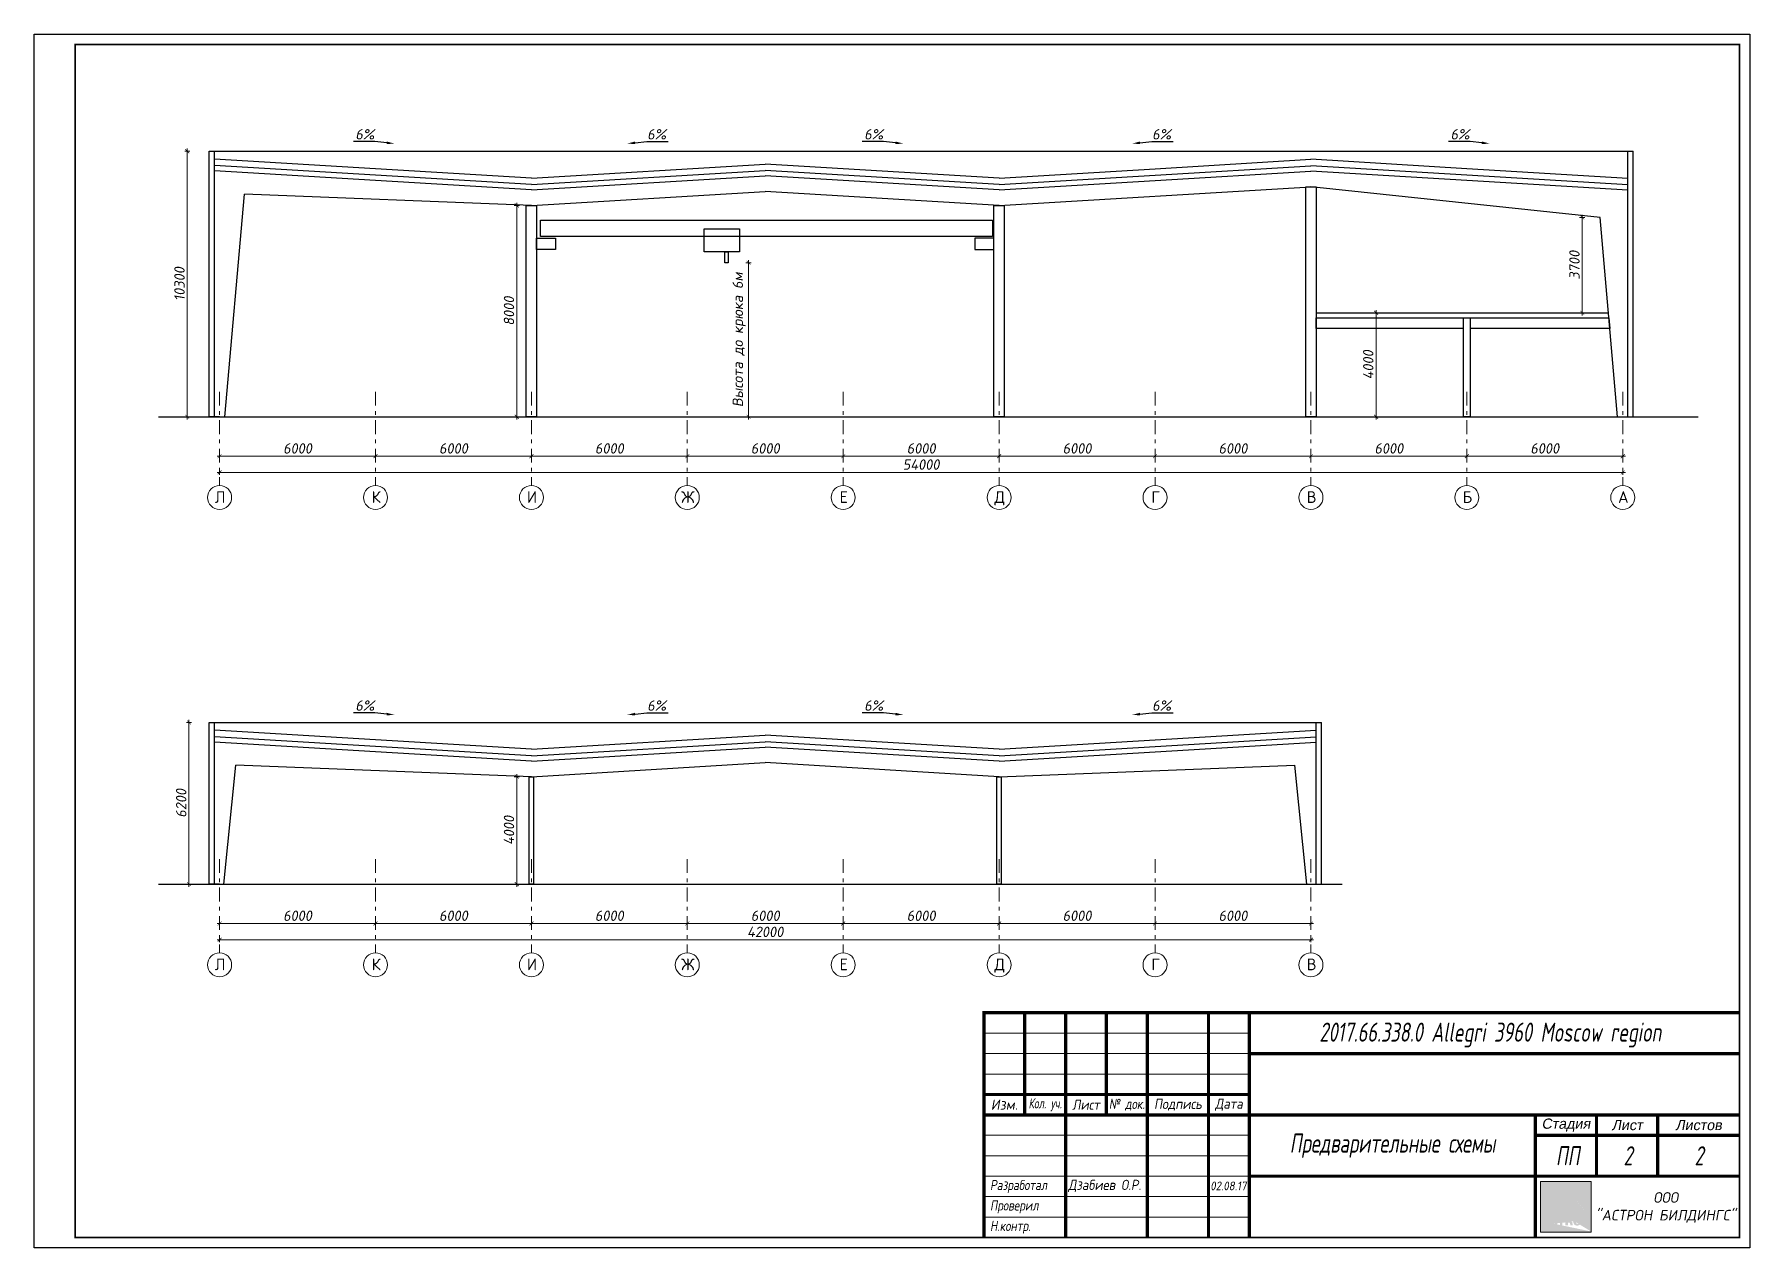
# Model space of a CAD drawing. Header units: millimetres. Extents: x -2648 to 2168491, y -277796 to 297800.
# Drawn here: x 8502 to 74519, y -277796 to -231113 of the extents above; entities that cross this region are included whole.
import ezdxf
from ezdxf import colors
from ezdxf.entities.mleader import LeaderData, LeaderLine
from ezdxf.enums import TextEntityAlignment as Align
from ezdxf.math import Vec2, Vec3

# ---------------------------------------------------------------- set-up
doc = ezdxf.new("R2010")
doc.units = ezdxf.units.MM
doc.linetypes.add('Штрихштриховая', pattern=[1093.611073, 529.166651, -211.666656, 141.111112, -211.666656])
doc.layers.get('0').update_dxf_attribs({"lineweight": 0})
doc.layers.get('Defpoints').update_dxf_attribs({"color": 252})
doc.layers.add('Axes', color=1, linetype='Continuous')
doc.layers.add('Dimension', color=162, linetype='Continuous', lineweight=25)
doc.layers.add('я_12', color=1, linetype='Continuous', lineweight=20)
doc.styles.add('Лена', font='isocpeur.ttf', dxfattribs={"oblique": 10})
doc.dimstyles.new('S-100', dxfattribs={"dimscale": 100, "dimtxt": 1, "dimasz": 1.5, "dimexe": 1, "dimexo": 1, "dimgap": 1, "dimtad": 1, "dimdec": 0, "dimzin": 0, "dimdsep": 46, "dimtxsty": 'Лена', "dimblk": 'ARCHTICK', "dimcen": 2, "dimdle": 1, "dimclrd": 256, "dimclre": 256, "dimclrt": 256, "dimadec": 0, "dimazin": 0, "dimtfac": 1, "dimtdec": 0, "dimtmove": 1, "dimatfit": 2, "dimfxl": 1, "dimtolj": 1, "dimtzin": 0, "dimlwd": 20, "dimlwe": 20, "dimarcsym": 0})

msp = doc.modelspace()

# ---------------------------------------------------------------- texts
at = {"style": 'Лена'}
for s, insert, char_height, width, attachment_point in [('\\pxi0.6,qc,t5;{\\W0.7;2017.66.338.0 Allegri 3960 Moscow region}', (54774, -269614), 733.52, 19085.162, 4), ('Изм.', (45833.4, -272294.9), 392.96, 1571.828, 5), ('{\\W0.7;Кол. уч.}', (47405.2, -272294.9), 392.957, 1571.828, 5), ('{\\W0.9;Лист}', (48977, -272294.9), 392.957, 1571.828, 5), ('{\\W0.8;№ док.}', (50548.9, -272294.9), 392.957, 1571.828, 5), ('{\\W0.9;Подпись}', (52513.6, -272294.9), 392.957, 2357.741, 5), ('{\\W0.9;Дата}', (54478.4, -272294.9), 392.957, 1571.828, 5), ('{\\fArial|b0|i0|c204|p34;Стадия}', (67446, -273080.8), 392.957, 2357.741, 5), ('{\\fArial|b0|i0|c204|p34;Лист}', (69803.8, -273080.8), 392.957, 2357.741, 5), ('{\\fArial|b0|i0|c204|p34;Листов}', (72554.4, -273080.8), 392.957, 3143.655, 5), ('\\pxi0.6;{\\W0.7;Предварительные схемы}', (56377.1, -273873.3), 733.52, 18006.86, 4), ('\\pxi0.6;{\\W0.7;ПП}', (66619.4, -274260), 733.52, 18006.86, 4), ('\\pxi0.6;{\\W0.7;2}', (69224.7, -274260), 733.52, 18006.86, 4), ('\\pxi0.6;{\\W0.7;2}', (71956.3, -274260), 733.52, 18006.86, 4), ('\\pxi0.6;{\\W0.8;Разработал}', (45047.5, -275438.5), 392.957, 3143.655, 4), ('{\\W0.9;Дзабиев О.Р.}', (48292.6, -275420.5), 392.957, 3143.655, 4), ('{\\W0.9;02.08.17}', (54456.5, -275420.5), 336.336, 1571.828, 5), ('\\pxi0.6;{\\W0.8;Проверил}', (45047.5, -276224.4), 392.957, 3143.655, 4), ('\\pxi0.6;{\\W0.8;Н.контр.}', (45047.5, -277010.3), 392.957, 3143.655, 4)]:
    msp.add_mtext(s, dxfattribs=dict(at, insert=insert, char_height=char_height, width=width, attachment_point=attachment_point))
at = {"layer": 'Axes', "style": 'Лена'}
for s, p in [('Л', (15656.2, -249141.7)), ('К', (21656.2, -249141.7)), ('И', (27656.2, -249141.7)), ('Ж', (33656.2, -249141.7)), ('Е', (39656.2, -249141.7)), ('Д', (45656.2, -249141.7)), ('Г', (51656.2, -249141.7)), ('В', (57656.2, -249141.7)), ('Б', (63656.2, -249141.7)), ('А', (69656.2, -249141.7)), ('Л', (15656.2, -267121.6)), ('К', (21656.2, -267121.6)), ('И', (27656.2, -267121.6)), ('Ж', (33656.2, -267121.6)), ('Е', (39656.2, -267121.6)), ('Д', (45656.2, -267121.6)), ('Г', (51656.2, -267121.6)), ('В', (57656.2, -267121.6))]:
    msp.add_text(s, height=450, dxfattribs=at).set_placement(p, align=Align.CENTER)

# ---------------------------------------------------------------- blocks, each defined once
blk = doc.blocks.new('_ArchTick')
at = {"color": 0, "linetype": 'ByBlock', "const_width": 0.15}
blk.add_lwpolyline([(-0.5, -0.5), (0.5, 0.5)], dxfattribs=at)
blk = doc.blocks.new('*D285')
at = {"layer": 'Defpoints', "color": 0, "lineweight": -2, "ltscale": 100, "transparency": 16777216}
for p in [(63634, -247166), (69634, -246976), (69634, -247345)]:
    blk.add_point(p, dxfattribs=at)
at = {"layer": 'Dimension', "lineweight": 20, "ltscale": 100, "transparency": 16777216}
for p, q in [((63534, -247345), (69734, -247345)), ((63634, -247266), (63634, -247445)), ((69634, -247245), (69634, -247445))]:
    blk.add_line(p, q, dxfattribs=at)
at = {"layer": 'Dimension', "lineweight": 20, "ltscale": 100, "transparency": 16777216, "xscale": 150, "yscale": 150, "zscale": 150, "rotation": 180}
blk.add_blockref('_ArchTick', (63634, -247345), dxfattribs=at)
at = {"layer": 'Dimension', "lineweight": 20, "ltscale": 100, "transparency": 16777216, "xscale": 150, "yscale": 150, "zscale": 150}
blk.add_blockref('_ArchTick', (69634, -247345), dxfattribs=at)
at = {"layer": 'Dimension', "lineweight": -2, "ltscale": 100, "transparency": 16777216, "insert": (66634, -247045), "char_height": 400, "attachment_point": 5, "style": 'Лена'}
blk.add_mtext('\\A1;6000', dxfattribs=at)
blk = doc.blocks.new('*D286')
at = {"layer": 'Defpoints', "color": 0, "lineweight": -2, "ltscale": 100, "transparency": 16777216}
for p in [(15634, -247788), (69634, -247597), (69634, -247966)]:
    blk.add_point(p, dxfattribs=at)
at = {"layer": 'Dimension', "lineweight": 20, "ltscale": 100, "transparency": 16777216}
for p, q in [((15534, -247966), (69734, -247966)), ((15634, -247888), (15634, -248066)), ((69634, -247866), (69634, -248066))]:
    blk.add_line(p, q, dxfattribs=at)
at = {"layer": 'Dimension', "lineweight": 20, "ltscale": 100, "transparency": 16777216, "xscale": 150, "yscale": 150, "zscale": 150, "rotation": 180}
blk.add_blockref('_ArchTick', (15634, -247966), dxfattribs=at)
at = {"layer": 'Dimension', "lineweight": 20, "ltscale": 100, "transparency": 16777216, "xscale": 150, "yscale": 150, "zscale": 150}
blk.add_blockref('_ArchTick', (69634, -247966), dxfattribs=at)
at = {"layer": 'Dimension', "lineweight": -2, "ltscale": 100, "transparency": 16777216, "insert": (42634, -247666), "char_height": 400, "attachment_point": 5, "style": 'Лена'}
blk.add_mtext('\\A1;54000', dxfattribs=at)
blk = doc.blocks.new('*D287')
at = {"layer": 'Defpoints', "color": 0, "lineweight": -2, "ltscale": 100, "transparency": 16777216}
for p in [(57634, -247166), (63634, -246976), (63634, -247345)]:
    blk.add_point(p, dxfattribs=at)
at = {"layer": 'Dimension', "lineweight": 20, "ltscale": 100, "transparency": 16777216}
for p, q in [((57534, -247345), (63734, -247345)), ((57634, -247266), (57634, -247445)), ((63634, -247245), (63634, -247445))]:
    blk.add_line(p, q, dxfattribs=at)
at = {"layer": 'Dimension', "lineweight": 20, "ltscale": 100, "transparency": 16777216, "xscale": 150, "yscale": 150, "zscale": 150, "rotation": 180}
blk.add_blockref('_ArchTick', (57634, -247345), dxfattribs=at)
at = {"layer": 'Dimension', "lineweight": 20, "ltscale": 100, "transparency": 16777216, "xscale": 150, "yscale": 150, "zscale": 150}
blk.add_blockref('_ArchTick', (63634, -247345), dxfattribs=at)
at = {"layer": 'Dimension', "lineweight": -2, "ltscale": 100, "transparency": 16777216, "insert": (60634, -247045), "char_height": 400, "attachment_point": 5, "style": 'Лена'}
blk.add_mtext('\\A1;6000', dxfattribs=at)
blk = doc.blocks.new('*D288')
at = {"layer": 'Defpoints', "color": 0, "lineweight": -2, "ltscale": 100, "transparency": 16777216}
for p in [(51634, -247166), (57634, -246976), (57634, -247345)]:
    blk.add_point(p, dxfattribs=at)
at = {"layer": 'Dimension', "lineweight": 20, "ltscale": 100, "transparency": 16777216}
for p, q in [((51534, -247345), (57734, -247345)), ((51634, -247266), (51634, -247445)), ((57634, -247245), (57634, -247445))]:
    blk.add_line(p, q, dxfattribs=at)
at = {"layer": 'Dimension', "lineweight": 20, "ltscale": 100, "transparency": 16777216, "xscale": 150, "yscale": 150, "zscale": 150, "rotation": 180}
blk.add_blockref('_ArchTick', (51634, -247345), dxfattribs=at)
at = {"layer": 'Dimension', "lineweight": 20, "ltscale": 100, "transparency": 16777216, "xscale": 150, "yscale": 150, "zscale": 150}
blk.add_blockref('_ArchTick', (57634, -247345), dxfattribs=at)
at = {"layer": 'Dimension', "lineweight": -2, "ltscale": 100, "transparency": 16777216, "insert": (54634, -247045), "char_height": 400, "attachment_point": 5, "style": 'Лена'}
blk.add_mtext('\\A1;6000', dxfattribs=at)
blk = doc.blocks.new('*D289')
at = {"layer": 'Defpoints', "color": 0, "lineweight": -2, "ltscale": 100, "transparency": 16777216}
for p in [(45634, -247166), (51634, -246976), (51634, -247345)]:
    blk.add_point(p, dxfattribs=at)
at = {"layer": 'Dimension', "lineweight": 20, "ltscale": 100, "transparency": 16777216}
for p, q in [((45534, -247345), (51734, -247345)), ((45634, -247266), (45634, -247445)), ((51634, -247245), (51634, -247445))]:
    blk.add_line(p, q, dxfattribs=at)
at = {"layer": 'Dimension', "lineweight": 20, "ltscale": 100, "transparency": 16777216, "xscale": 150, "yscale": 150, "zscale": 150, "rotation": 180}
blk.add_blockref('_ArchTick', (45634, -247345), dxfattribs=at)
at = {"layer": 'Dimension', "lineweight": 20, "ltscale": 100, "transparency": 16777216, "xscale": 150, "yscale": 150, "zscale": 150}
blk.add_blockref('_ArchTick', (51634, -247345), dxfattribs=at)
at = {"layer": 'Dimension', "lineweight": -2, "ltscale": 100, "transparency": 16777216, "insert": (48634, -247045), "char_height": 400, "attachment_point": 5, "style": 'Лена'}
blk.add_mtext('\\A1;6000', dxfattribs=at)
blk = doc.blocks.new('*D290')
at = {"layer": 'Defpoints', "color": 0, "lineweight": -2, "ltscale": 100, "transparency": 16777216}
for p in [(39634, -247166), (45634, -246976), (45634, -247345)]:
    blk.add_point(p, dxfattribs=at)
at = {"layer": 'Dimension', "lineweight": 20, "ltscale": 100, "transparency": 16777216}
for p, q in [((39534, -247345), (45734, -247345)), ((39634, -247266), (39634, -247445)), ((45634, -247245), (45634, -247445))]:
    blk.add_line(p, q, dxfattribs=at)
at = {"layer": 'Dimension', "lineweight": 20, "ltscale": 100, "transparency": 16777216, "xscale": 150, "yscale": 150, "zscale": 150, "rotation": 180}
blk.add_blockref('_ArchTick', (39634, -247345), dxfattribs=at)
at = {"layer": 'Dimension', "lineweight": 20, "ltscale": 100, "transparency": 16777216, "xscale": 150, "yscale": 150, "zscale": 150}
blk.add_blockref('_ArchTick', (45634, -247345), dxfattribs=at)
at = {"layer": 'Dimension', "lineweight": -2, "ltscale": 100, "transparency": 16777216, "insert": (42634, -247045), "char_height": 400, "attachment_point": 5, "style": 'Лена'}
blk.add_mtext('\\A1;6000', dxfattribs=at)
blk = doc.blocks.new('*D291')
at = {"layer": 'Defpoints', "color": 0, "lineweight": -2, "ltscale": 100, "transparency": 16777216}
for p in [(33634, -247166), (39634, -246976), (39634, -247345)]:
    blk.add_point(p, dxfattribs=at)
at = {"layer": 'Dimension', "lineweight": 20, "ltscale": 100, "transparency": 16777216}
for p, q in [((33534, -247345), (39734, -247345)), ((33634, -247266), (33634, -247445)), ((39634, -247245), (39634, -247445))]:
    blk.add_line(p, q, dxfattribs=at)
at = {"layer": 'Dimension', "lineweight": 20, "ltscale": 100, "transparency": 16777216, "xscale": 150, "yscale": 150, "zscale": 150, "rotation": 180}
blk.add_blockref('_ArchTick', (33634, -247345), dxfattribs=at)
at = {"layer": 'Dimension', "lineweight": 20, "ltscale": 100, "transparency": 16777216, "xscale": 150, "yscale": 150, "zscale": 150}
blk.add_blockref('_ArchTick', (39634, -247345), dxfattribs=at)
at = {"layer": 'Dimension', "lineweight": -2, "ltscale": 100, "transparency": 16777216, "insert": (36634, -247045), "char_height": 400, "attachment_point": 5, "style": 'Лена'}
blk.add_mtext('\\A1;6000', dxfattribs=at)
blk = doc.blocks.new('*D292')
at = {"layer": 'Defpoints', "color": 0, "lineweight": -2, "ltscale": 100, "transparency": 16777216}
for p in [(27634, -247166), (33634, -246976), (33634, -247345)]:
    blk.add_point(p, dxfattribs=at)
at = {"layer": 'Dimension', "lineweight": 20, "ltscale": 100, "transparency": 16777216}
for p, q in [((27534, -247345), (33734, -247345)), ((27634, -247266), (27634, -247445)), ((33634, -247245), (33634, -247445))]:
    blk.add_line(p, q, dxfattribs=at)
at = {"layer": 'Dimension', "lineweight": 20, "ltscale": 100, "transparency": 16777216, "xscale": 150, "yscale": 150, "zscale": 150, "rotation": 180}
blk.add_blockref('_ArchTick', (27634, -247345), dxfattribs=at)
at = {"layer": 'Dimension', "lineweight": 20, "ltscale": 100, "transparency": 16777216, "xscale": 150, "yscale": 150, "zscale": 150}
blk.add_blockref('_ArchTick', (33634, -247345), dxfattribs=at)
at = {"layer": 'Dimension', "lineweight": -2, "ltscale": 100, "transparency": 16777216, "insert": (30634, -247045), "char_height": 400, "attachment_point": 5, "style": 'Лена'}
blk.add_mtext('\\A1;6000', dxfattribs=at)
blk = doc.blocks.new('*D293')
at = {"layer": 'Defpoints', "color": 0, "lineweight": -2, "ltscale": 100, "transparency": 16777216}
for p in [(21634, -247166), (27634, -246976), (27634, -247345)]:
    blk.add_point(p, dxfattribs=at)
at = {"layer": 'Dimension', "lineweight": 20, "ltscale": 100, "transparency": 16777216}
for p, q in [((21534, -247345), (27734, -247345)), ((21634, -247266), (21634, -247445)), ((27634, -247245), (27634, -247445))]:
    blk.add_line(p, q, dxfattribs=at)
at = {"layer": 'Dimension', "lineweight": 20, "ltscale": 100, "transparency": 16777216, "xscale": 150, "yscale": 150, "zscale": 150, "rotation": 180}
blk.add_blockref('_ArchTick', (21634, -247345), dxfattribs=at)
at = {"layer": 'Dimension', "lineweight": 20, "ltscale": 100, "transparency": 16777216, "xscale": 150, "yscale": 150, "zscale": 150}
blk.add_blockref('_ArchTick', (27634, -247345), dxfattribs=at)
at = {"layer": 'Dimension', "lineweight": -2, "ltscale": 100, "transparency": 16777216, "insert": (24634, -247045), "char_height": 400, "attachment_point": 5, "style": 'Лена'}
blk.add_mtext('\\A1;6000', dxfattribs=at)
blk = doc.blocks.new('*D294')
at = {"layer": 'Defpoints', "color": 0, "lineweight": -2, "ltscale": 100, "transparency": 16777216}
for p in [(15634, -247166), (21634, -246976), (21634, -247345)]:
    blk.add_point(p, dxfattribs=at)
at = {"layer": 'Dimension', "lineweight": 20, "ltscale": 100, "transparency": 16777216}
for p, q in [((15534, -247345), (21734, -247345)), ((15634, -247266), (15634, -247445)), ((21634, -247245), (21634, -247445))]:
    blk.add_line(p, q, dxfattribs=at)
at = {"layer": 'Dimension', "lineweight": 20, "ltscale": 100, "transparency": 16777216, "xscale": 150, "yscale": 150, "zscale": 150, "rotation": 180}
blk.add_blockref('_ArchTick', (15634, -247345), dxfattribs=at)
at = {"layer": 'Dimension', "lineweight": 20, "ltscale": 100, "transparency": 16777216, "xscale": 150, "yscale": 150, "zscale": 150}
blk.add_blockref('_ArchTick', (21634, -247345), dxfattribs=at)
at = {"layer": 'Dimension', "lineweight": -2, "ltscale": 100, "transparency": 16777216, "insert": (18634, -247045), "char_height": 400, "attachment_point": 5, "style": 'Лена'}
blk.add_mtext('\\A1;6000', dxfattribs=at)
blk = doc.blocks.new('*D303')
at = {"layer": 'Defpoints', "color": 0, "lineweight": -2, "ltscale": 100, "transparency": 16777216}
for p in [(35200, -239900), (35990, -239900), (35200, -245827)]:
    blk.add_point(p, dxfattribs=at)
at = {"layer": 'Dimension', "lineweight": 20, "ltscale": 100, "transparency": 16777216}
for p, q in [((35890, -239900), (36090, -239900)), ((35990, -245927), (35990, -239800)), ((35890, -245827), (36090, -245827))]:
    blk.add_line(p, q, dxfattribs=at)
at = {"layer": 'Dimension', "lineweight": 20, "ltscale": 100, "transparency": 16777216, "xscale": 150, "yscale": 150, "zscale": 150}
for p, rotation in [((35990, -239900), 90), ((35990, -245827), 270)]:
    blk.add_blockref('_ArchTick', p, dxfattribs=dict(at, rotation=rotation))
at = {"layer": 'Dimension', "lineweight": -2, "ltscale": 100, "transparency": 16777216, "insert": (35630, -242864), "char_height": 400, "attachment_point": 5, "rotation": 90, "style": 'Лена'}
blk.add_mtext('\\A1;Высота до крюка 6м', dxfattribs=at)
blk = doc.blocks.new('*D304')
at = {"layer": 'Defpoints', "color": 0, "lineweight": -2, "ltscale": 100, "transparency": 16777216}
for p in [(27634, -237696), (27071, -245827), (27634, -245827)]:
    blk.add_point(p, dxfattribs=at)
at = {"layer": 'Dimension', "lineweight": 20, "ltscale": 100, "transparency": 16777216}
for p, q in [((27071, -237596), (27071, -245927)), ((27171, -237696), (26971, -237696)), ((27171, -245827), (26971, -245827))]:
    blk.add_line(p, q, dxfattribs=at)
at = {"layer": 'Dimension', "lineweight": 20, "ltscale": 100, "transparency": 16777216, "xscale": 150, "yscale": 150, "zscale": 150}
for p, rotation in [((27071, -237696), 90), ((27071, -245827), 270)]:
    blk.add_blockref('_ArchTick', p, dxfattribs=dict(at, rotation=rotation))
at = {"layer": 'Dimension', "lineweight": -2, "ltscale": 100, "transparency": 16777216, "insert": (26771, -241761), "char_height": 400, "attachment_point": 5, "rotation": 90, "style": 'Лена'}
blk.add_mtext('\\A1;8000', dxfattribs=at)
blk = doc.blocks.new('*D305')
at = {"layer": 'Defpoints', "color": 0, "lineweight": -2, "ltscale": 100, "transparency": 16777216}
for p in [(18672, -235611), (14390, -245827), (18672, -245827)]:
    blk.add_point(p, dxfattribs=at)
at = {"layer": 'Dimension', "lineweight": 20, "ltscale": 100, "transparency": 16777216}
for p, q in [((14490, -235611), (14290, -235611)), ((14390, -235511), (14390, -245927)), ((14490, -245827), (14290, -245827))]:
    blk.add_line(p, q, dxfattribs=at)
at = {"layer": 'Dimension', "lineweight": 20, "ltscale": 100, "transparency": 16777216, "xscale": 150, "yscale": 150, "zscale": 150}
for p, rotation in [((14390, -235611), 90), ((14390, -245827), 270)]:
    blk.add_blockref('_ArchTick', p, dxfattribs=dict(at, rotation=rotation))
at = {"layer": 'Dimension', "lineweight": -2, "ltscale": 100, "transparency": 16777216, "insert": (14090, -240719), "char_height": 400, "attachment_point": 5, "rotation": 90, "style": 'Лена'}
blk.add_mtext('\\A1;10300', dxfattribs=at)
blk = doc.blocks.new('*D306')
at = {"layer": 'Defpoints', "color": 0, "lineweight": -2, "ltscale": 100, "transparency": 16777216}
for p in [(60519, -241827), (60140, -245827), (60519, -245827)]:
    blk.add_point(p, dxfattribs=at)
at = {"layer": 'Dimension', "lineweight": 20, "ltscale": 100, "transparency": 16777216}
for p, q in [((60240, -241827), (60040, -241827)), ((60140, -241727), (60140, -245927)), ((60240, -245827), (60040, -245827))]:
    blk.add_line(p, q, dxfattribs=at)
at = {"layer": 'Dimension', "lineweight": 20, "ltscale": 100, "transparency": 16777216, "xscale": 150, "yscale": 150, "zscale": 150}
for p, rotation in [((60140, -241827), 90), ((60140, -245827), 270)]:
    blk.add_blockref('_ArchTick', p, dxfattribs=dict(at, rotation=rotation))
at = {"layer": 'Dimension', "lineweight": -2, "ltscale": 100, "transparency": 16777216, "insert": (59840, -243827), "char_height": 400, "attachment_point": 5, "rotation": 90, "style": 'Лена'}
blk.add_mtext('\\A1;4000', dxfattribs=at)
blk = doc.blocks.new('*D307')
at = {"layer": 'Defpoints', "color": 0, "lineweight": -2, "ltscale": 100, "transparency": 16777216}
for p in [(68769, -238160), (68075, -241827), (68769, -241827)]:
    blk.add_point(p, dxfattribs=at)
at = {"layer": 'Dimension', "lineweight": 20, "ltscale": 100, "transparency": 16777216}
for p, q in [((68175, -238160), (67975, -238160)), ((68075, -238060), (68075, -241927)), ((68175, -241827), (67975, -241827))]:
    blk.add_line(p, q, dxfattribs=at)
at = {"layer": 'Dimension', "lineweight": 20, "ltscale": 100, "transparency": 16777216, "xscale": 150, "yscale": 150, "zscale": 150}
for p, rotation in [((68075, -238160), 90), ((68075, -241827), 270)]:
    blk.add_blockref('_ArchTick', p, dxfattribs=dict(at, rotation=rotation))
at = {"layer": 'Dimension', "lineweight": -2, "ltscale": 100, "transparency": 16777216, "insert": (67775, -239994), "char_height": 400, "attachment_point": 5, "rotation": 90, "style": 'Лена'}
blk.add_mtext('\\A1;3700', dxfattribs=at)
blk = doc.blocks.new('*D308')
at = {"layer": 'Defpoints', "color": 0, "lineweight": -2, "ltscale": 100, "transparency": 16777216}
for p in [(15634, -265768), (57634, -265577), (57634, -265946)]:
    blk.add_point(p, dxfattribs=at)
at = {"layer": 'Dimension', "lineweight": 20, "ltscale": 100, "transparency": 16777216}
for p, q in [((15534, -265946), (57734, -265946)), ((15634, -265868), (15634, -266046)), ((57634, -265846), (57634, -266046))]:
    blk.add_line(p, q, dxfattribs=at)
at = {"layer": 'Dimension', "lineweight": 20, "ltscale": 100, "transparency": 16777216, "xscale": 150, "yscale": 150, "zscale": 150, "rotation": 180}
blk.add_blockref('_ArchTick', (15634, -265946), dxfattribs=at)
at = {"layer": 'Dimension', "lineweight": 20, "ltscale": 100, "transparency": 16777216, "xscale": 150, "yscale": 150, "zscale": 150}
blk.add_blockref('_ArchTick', (57634, -265946), dxfattribs=at)
at = {"layer": 'Dimension', "lineweight": -2, "ltscale": 100, "transparency": 16777216, "insert": (36634, -265646), "char_height": 400, "attachment_point": 5, "style": 'Лена'}
blk.add_mtext('\\A1;42000', dxfattribs=at)
blk = doc.blocks.new('*D309')
at = {"layer": 'Defpoints', "color": 0, "lineweight": -2, "ltscale": 100, "transparency": 16777216}
for p in [(51634, -265146), (57634, -264956), (57634, -265324)]:
    blk.add_point(p, dxfattribs=at)
at = {"layer": 'Dimension', "lineweight": 20, "ltscale": 100, "transparency": 16777216}
for p, q in [((51534, -265324), (57734, -265324)), ((51634, -265246), (51634, -265424)), ((57634, -265224), (57634, -265424))]:
    blk.add_line(p, q, dxfattribs=at)
at = {"layer": 'Dimension', "lineweight": 20, "ltscale": 100, "transparency": 16777216, "xscale": 150, "yscale": 150, "zscale": 150, "rotation": 180}
blk.add_blockref('_ArchTick', (51634, -265324), dxfattribs=at)
at = {"layer": 'Dimension', "lineweight": 20, "ltscale": 100, "transparency": 16777216, "xscale": 150, "yscale": 150, "zscale": 150}
blk.add_blockref('_ArchTick', (57634, -265324), dxfattribs=at)
at = {"layer": 'Dimension', "lineweight": -2, "ltscale": 100, "transparency": 16777216, "insert": (54634, -265024), "char_height": 400, "attachment_point": 5, "style": 'Лена'}
blk.add_mtext('\\A1;6000', dxfattribs=at)
blk = doc.blocks.new('*D310')
at = {"layer": 'Defpoints', "color": 0, "lineweight": -2, "ltscale": 100, "transparency": 16777216}
for p in [(45634, -265146), (51634, -264956), (51634, -265324)]:
    blk.add_point(p, dxfattribs=at)
at = {"layer": 'Dimension', "lineweight": 20, "ltscale": 100, "transparency": 16777216}
for p, q in [((45534, -265324), (51734, -265324)), ((45634, -265246), (45634, -265424)), ((51634, -265224), (51634, -265424))]:
    blk.add_line(p, q, dxfattribs=at)
at = {"layer": 'Dimension', "lineweight": 20, "ltscale": 100, "transparency": 16777216, "xscale": 150, "yscale": 150, "zscale": 150, "rotation": 180}
blk.add_blockref('_ArchTick', (45634, -265324), dxfattribs=at)
at = {"layer": 'Dimension', "lineweight": 20, "ltscale": 100, "transparency": 16777216, "xscale": 150, "yscale": 150, "zscale": 150}
blk.add_blockref('_ArchTick', (51634, -265324), dxfattribs=at)
at = {"layer": 'Dimension', "lineweight": -2, "ltscale": 100, "transparency": 16777216, "insert": (48634, -265024), "char_height": 400, "attachment_point": 5, "style": 'Лена'}
blk.add_mtext('\\A1;6000', dxfattribs=at)
blk = doc.blocks.new('*D311')
at = {"layer": 'Defpoints', "color": 0, "lineweight": -2, "ltscale": 100, "transparency": 16777216}
for p in [(39634, -265146), (45634, -264956), (45634, -265324)]:
    blk.add_point(p, dxfattribs=at)
at = {"layer": 'Dimension', "lineweight": 20, "ltscale": 100, "transparency": 16777216}
for p, q in [((39534, -265324), (45734, -265324)), ((39634, -265246), (39634, -265424)), ((45634, -265224), (45634, -265424))]:
    blk.add_line(p, q, dxfattribs=at)
at = {"layer": 'Dimension', "lineweight": 20, "ltscale": 100, "transparency": 16777216, "xscale": 150, "yscale": 150, "zscale": 150, "rotation": 180}
blk.add_blockref('_ArchTick', (39634, -265324), dxfattribs=at)
at = {"layer": 'Dimension', "lineweight": 20, "ltscale": 100, "transparency": 16777216, "xscale": 150, "yscale": 150, "zscale": 150}
blk.add_blockref('_ArchTick', (45634, -265324), dxfattribs=at)
at = {"layer": 'Dimension', "lineweight": -2, "ltscale": 100, "transparency": 16777216, "insert": (42634, -265024), "char_height": 400, "attachment_point": 5, "style": 'Лена'}
blk.add_mtext('\\A1;6000', dxfattribs=at)
blk = doc.blocks.new('*D312')
at = {"layer": 'Defpoints', "color": 0, "lineweight": -2, "ltscale": 100, "transparency": 16777216}
for p in [(33634, -265146), (39634, -264956), (39634, -265324)]:
    blk.add_point(p, dxfattribs=at)
at = {"layer": 'Dimension', "lineweight": 20, "ltscale": 100, "transparency": 16777216}
for p, q in [((33534, -265324), (39734, -265324)), ((33634, -265246), (33634, -265424)), ((39634, -265224), (39634, -265424))]:
    blk.add_line(p, q, dxfattribs=at)
at = {"layer": 'Dimension', "lineweight": 20, "ltscale": 100, "transparency": 16777216, "xscale": 150, "yscale": 150, "zscale": 150, "rotation": 180}
blk.add_blockref('_ArchTick', (33634, -265324), dxfattribs=at)
at = {"layer": 'Dimension', "lineweight": 20, "ltscale": 100, "transparency": 16777216, "xscale": 150, "yscale": 150, "zscale": 150}
blk.add_blockref('_ArchTick', (39634, -265324), dxfattribs=at)
at = {"layer": 'Dimension', "lineweight": -2, "ltscale": 100, "transparency": 16777216, "insert": (36634, -265024), "char_height": 400, "attachment_point": 5, "style": 'Лена'}
blk.add_mtext('\\A1;6000', dxfattribs=at)
blk = doc.blocks.new('*D313')
at = {"layer": 'Defpoints', "color": 0, "lineweight": -2, "ltscale": 100, "transparency": 16777216}
for p in [(27634, -265146), (33634, -264956), (33634, -265324)]:
    blk.add_point(p, dxfattribs=at)
at = {"layer": 'Dimension', "lineweight": 20, "ltscale": 100, "transparency": 16777216}
for p, q in [((27534, -265324), (33734, -265324)), ((27634, -265246), (27634, -265424)), ((33634, -265224), (33634, -265424))]:
    blk.add_line(p, q, dxfattribs=at)
at = {"layer": 'Dimension', "lineweight": 20, "ltscale": 100, "transparency": 16777216, "xscale": 150, "yscale": 150, "zscale": 150, "rotation": 180}
blk.add_blockref('_ArchTick', (27634, -265324), dxfattribs=at)
at = {"layer": 'Dimension', "lineweight": 20, "ltscale": 100, "transparency": 16777216, "xscale": 150, "yscale": 150, "zscale": 150}
blk.add_blockref('_ArchTick', (33634, -265324), dxfattribs=at)
at = {"layer": 'Dimension', "lineweight": -2, "ltscale": 100, "transparency": 16777216, "insert": (30634, -265024), "char_height": 400, "attachment_point": 5, "style": 'Лена'}
blk.add_mtext('\\A1;6000', dxfattribs=at)
blk = doc.blocks.new('*D314')
at = {"layer": 'Defpoints', "color": 0, "lineweight": -2, "ltscale": 100, "transparency": 16777216}
for p in [(21634, -265146), (27634, -264956), (27634, -265324)]:
    blk.add_point(p, dxfattribs=at)
at = {"layer": 'Dimension', "lineweight": 20, "ltscale": 100, "transparency": 16777216}
for p, q in [((21534, -265324), (27734, -265324)), ((21634, -265246), (21634, -265424)), ((27634, -265224), (27634, -265424))]:
    blk.add_line(p, q, dxfattribs=at)
at = {"layer": 'Dimension', "lineweight": 20, "ltscale": 100, "transparency": 16777216, "xscale": 150, "yscale": 150, "zscale": 150, "rotation": 180}
blk.add_blockref('_ArchTick', (21634, -265324), dxfattribs=at)
at = {"layer": 'Dimension', "lineweight": 20, "ltscale": 100, "transparency": 16777216, "xscale": 150, "yscale": 150, "zscale": 150}
blk.add_blockref('_ArchTick', (27634, -265324), dxfattribs=at)
at = {"layer": 'Dimension', "lineweight": -2, "ltscale": 100, "transparency": 16777216, "insert": (24634, -265024), "char_height": 400, "attachment_point": 5, "style": 'Лена'}
blk.add_mtext('\\A1;6000', dxfattribs=at)
blk = doc.blocks.new('*D315')
at = {"layer": 'Defpoints', "color": 0, "lineweight": -2, "ltscale": 100, "transparency": 16777216}
for p in [(15634, -265146), (21634, -264956), (21634, -265324)]:
    blk.add_point(p, dxfattribs=at)
at = {"layer": 'Dimension', "lineweight": 20, "ltscale": 100, "transparency": 16777216}
for p, q in [((15534, -265324), (21734, -265324)), ((15634, -265246), (15634, -265424)), ((21634, -265224), (21634, -265424))]:
    blk.add_line(p, q, dxfattribs=at)
at = {"layer": 'Dimension', "lineweight": 20, "ltscale": 100, "transparency": 16777216, "xscale": 150, "yscale": 150, "zscale": 150, "rotation": 180}
blk.add_blockref('_ArchTick', (15634, -265324), dxfattribs=at)
at = {"layer": 'Dimension', "lineweight": 20, "ltscale": 100, "transparency": 16777216, "xscale": 150, "yscale": 150, "zscale": 150}
blk.add_blockref('_ArchTick', (21634, -265324), dxfattribs=at)
at = {"layer": 'Dimension', "lineweight": -2, "ltscale": 100, "transparency": 16777216, "insert": (18634, -265024), "char_height": 400, "attachment_point": 5, "style": 'Лена'}
blk.add_mtext('\\A1;6000', dxfattribs=at)
blk = doc.blocks.new('*D316')
at = {"layer": 'Defpoints', "color": 0, "lineweight": -2, "ltscale": 100, "transparency": 16777216}
for p in [(27634, -259676), (27071, -263807), (27634, -263807)]:
    blk.add_point(p, dxfattribs=at)
at = {"layer": 'Dimension', "lineweight": 20, "ltscale": 100, "transparency": 16777216}
for p, q in [((27171, -259676), (26971, -259676)), ((27071, -259576), (27071, -263907)), ((27171, -263807), (26971, -263807))]:
    blk.add_line(p, q, dxfattribs=at)
at = {"layer": 'Dimension', "lineweight": 20, "ltscale": 100, "transparency": 16777216, "xscale": 150, "yscale": 150, "zscale": 150}
for p, rotation in [((27071, -259676), 90), ((27071, -263807), 270)]:
    blk.add_blockref('_ArchTick', p, dxfattribs=dict(at, rotation=rotation))
at = {"layer": 'Dimension', "lineweight": -2, "ltscale": 100, "transparency": 16777216, "insert": (26771, -261741), "char_height": 400, "attachment_point": 5, "rotation": 90, "style": 'Лена'}
blk.add_mtext('\\A1;4000', dxfattribs=at)
blk = doc.blocks.new('*D317')
at = {"layer": 'Defpoints', "color": 0, "lineweight": -2, "ltscale": 100, "transparency": 16777216}
for p in [(17919, -257591), (14455, -263807), (17919, -263807)]:
    blk.add_point(p, dxfattribs=at)
at = {"layer": 'Dimension', "lineweight": 20, "ltscale": 100, "transparency": 16777216}
for p, q in [((14555, -257591), (14355, -257591)), ((14455, -257491), (14455, -263907)), ((14555, -263807), (14355, -263807))]:
    blk.add_line(p, q, dxfattribs=at)
at = {"layer": 'Dimension', "lineweight": 20, "ltscale": 100, "transparency": 16777216, "xscale": 150, "yscale": 150, "zscale": 150}
for p, rotation in [((14455, -257591), 90), ((14455, -263807), 270)]:
    blk.add_blockref('_ArchTick', p, dxfattribs=dict(at, rotation=rotation))
at = {"layer": 'Dimension', "lineweight": -2, "ltscale": 100, "transparency": 16777216, "insert": (14155, -260699), "char_height": 400, "attachment_point": 5, "rotation": 90, "style": 'Лена'}
blk.add_mtext('\\A1;6200', dxfattribs=at)
blk = doc.blocks.new('ASTRON_Stamp')
h = blk.add_hatch(color=150)
h.paths.add_polyline_path([(9.94, 4.84), (10.26, 4.88), (10.58, 4.84), (10.85, 4.7), (11.05, 4.49), (11.18, 4.22), (11.22, 3.89), (11.18, 3.57), (11.05, 3.29), (10.85, 3.08), (10.58, 2.95), (10.26, 2.9), (9.94, 2.95), (9.68, 3.08), (9.47, 3.29), (9.35, 3.56), (9.3, 3.89), (9.35, 4.22), (9.47, 4.49), (9.68, 4.7)], flags=16)
h.paths.add_polyline_path([(4.57, 4.88), (4.34, 4.86), (4.13, 4.79), (3.96, 4.67), (3.85, 4.49), (3.81, 4.26), (3.84, 4.06), (3.95, 3.92), (4.09, 3.83), (4.27, 3.76), (4.62, 3.66), (4.73, 3.62), (4.81, 3.58), (4.85, 3.54), (4.86, 3.49), (4.84, 3.42), (4.8, 3.37), (4.74, 3.34), (4.68, 3.33), (4.62, 3.32), (4.55, 3.32), (4.48, 3.34), (4.42, 3.36), (4.37, 3.4), (4.34, 3.46), (4.33, 3.48), (4.32, 3.53), (4.32, 3.55), (4.32, 3.58), (3.73, 3.58), (3.8, 3.28), (3.97, 3.08), (4.18, 2.96), (4.4, 2.91), (4.57, 2.9), (4.82, 2.92), (5.06, 2.99), (5.26, 3.11), (5.39, 3.3), (5.44, 3.55), (5.41, 3.74), (5.33, 3.87), (5.21, 3.98), (5.07, 4.05), (4.91, 4.1), (4.6, 4.18), (4.48, 4.22), (4.39, 4.27), (4.36, 4.34), (4.37, 4.39), (4.41, 4.43), (4.46, 4.45), (4.52, 4.46), (4.57, 4.47), (4.6, 4.46), (4.64, 4.46), (4.68, 4.45), (4.71, 4.44), (4.74, 4.42), (4.77, 4.4), (4.79, 4.37), (4.8, 4.34), (4.81, 4.31), (4.81, 4.27), (5.36, 4.27), (5.31, 4.51), (5.19, 4.68), (5.02, 4.8), (4.81, 4.86)], flags=16)
h.paths.add_polyline_path([(1.3, 1.3), (1.3, 13.7), (13.7, 13.7), (13.7, 1.3)])
h.paths.add_polyline_path([(12.61, 2.94), (13.18, 2.94), (13.18, 4.84), (12.63, 4.84), (12.63, 3.81), (12.07, 4.84), (11.47, 4.84), (11.47, 2.94), (12.02, 2.94), (12.02, 3.99)], flags=16)
h.paths.add_polyline_path([(10.17, 4.4), (10.26, 4.41), (10.36, 4.4), (10.46, 4.35), (10.55, 4.26), (10.62, 4.11), (10.64, 3.89), (10.62, 3.68), (10.55, 3.53), (10.46, 3.43), (10.36, 3.39), (10.26, 3.37), (10.17, 3.39), (10.07, 3.43), (9.98, 3.53), (9.91, 3.68), (9.89, 3.89), (9.91, 4.11), (9.98, 4.26), (10.07, 4.35)], flags=0)
h.paths.add_polyline_path([(8.28, 4.01), (7.98, 4.01), (7.98, 4.39), (8.25, 4.39), (8.37, 4.38), (8.45, 4.35), (8.5, 4.31), (8.53, 4.26), (8.54, 4.2), (8.52, 4.11), (8.48, 4.06), (8.42, 4.03), (8.35, 4.01)], flags=0)
h.paths.add_polyline_path([(9.18, 2.94), (9.15, 3.01), (9.14, 3.1), (9.13, 3.19), (9.12, 3.35), (9.1, 3.48), (9.06, 3.6), (9, 3.7), (8.93, 3.77), (8.84, 3.82), (8.94, 3.88), (9.02, 3.96), (9.08, 4.07), (9.11, 4.18), (9.12, 4.3), (9.09, 4.49), (9, 4.64), (8.86, 4.75), (8.69, 4.82), (8.5, 4.84), (7.39, 4.84), (7.39, 2.94), (7.98, 2.94), (7.98, 3.6), (8.29, 3.6), (8.4, 3.58), (8.47, 3.53), (8.52, 3.44), (8.54, 3.34), (8.56, 3.12), (8.58, 3), (8.6, 2.94)], flags=16)
h.paths.add_polyline_path([(5.53, 4.35), (5.53, 4.84), (7.18, 4.84), (7.18, 4.35), (6.65, 4.35), (6.65, 2.94), (6.06, 2.94), (6.06, 4.35)], flags=16)
h.paths.add_polyline_path([(2.92, 3.62), (2.75, 4.21), (2.56, 3.62)], flags=0)
h.paths.add_polyline_path([(1.77, 2.94), (2.35, 2.94), (2.44, 3.21), (3.04, 3.21), (3.12, 2.94), (3.72, 2.94), (3.03, 4.84), (2.46, 4.84)], flags=16)
h.paths.add_polyline_path([(7.47, 12.14), (13.18, 5.31), (10.93, 5.31), (10.93, 7.99), (7.47, 9.21), (4.01, 7.99), (4.01, 5.31), (1.77, 5.31)], flags=16)
edge = h.paths.add_edge_path(flags=16)
edge.add_line((10.07, 3.43), (10.02, 3.49))
edge.add_line((8.51, 4.3), (8.48, 4.33))
edge.add_line((8.87, 3.8), (8.85, 3.83))
edge.add_line((4.39, 3.39), (4.37, 3.41))
edge.add_line((13.41, 1.52), (13.47, 1.58))
edge.add_line((10.45, 3.43), (10.55, 3.53))
edge.add_line((8.84, 3.82), (8.86, 3.83))
at = {"layer": 'Defpoints'}
h = blk.add_hatch(color=255, dxfattribs=at)
h.paths.add_polyline_path([(7.47, 12.14), (4.01, 7.99), (4.01, 7.99), (7.47, 9.21), (10.93, 7.99)])
h.paths.add_polyline_path([(4.01, 5.31), (1.77, 5.31), (4.01, 7.99)])
h.paths.add_polyline_path([(10.93, 7.99), (10.93, 5.31), (13.18, 5.31)])
h.paths.add_polyline_path([(3.03, 4.84), (2.46, 4.84), (1.77, 2.94), (2.35, 2.94), (2.44, 3.21), (3.04, 3.21), (3.12, 2.94), (3.72, 2.94)])
h.paths.add_polyline_path([(2.92, 3.62), (2.56, 3.62), (2.75, 4.21)], flags=16)
h.paths.add_polyline_path([(5.07, 4.05), (4.91, 4.1), (4.6, 4.18), (4.48, 4.22), (4.39, 4.27), (4.36, 4.34), (4.37, 4.39), (4.41, 4.43), (4.46, 4.45), (4.52, 4.46), (4.57, 4.47), (4.6, 4.46), (4.64, 4.46), (4.68, 4.45), (4.71, 4.44), (4.74, 4.42), (4.77, 4.4), (4.79, 4.37), (4.8, 4.34), (4.81, 4.31), (4.81, 4.27), (5.36, 4.27), (5.31, 4.51), (5.19, 4.68), (5.02, 4.8), (4.81, 4.86), (4.57, 4.88), (4.34, 4.86), (4.13, 4.79), (3.96, 4.67), (3.85, 4.49), (3.81, 4.26), (3.84, 4.06), (3.95, 3.92), (4.09, 3.83), (4.27, 3.76), (4.62, 3.66), (4.73, 3.62), (4.81, 3.58), (4.85, 3.54), (4.86, 3.49), (4.84, 3.42), (4.8, 3.37), (4.74, 3.34), (4.68, 3.33), (4.62, 3.32), (4.55, 3.32), (4.48, 3.34), (4.42, 3.36), (4.37, 3.4), (4.33, 3.47), (4.32, 3.54), (4.32, 3.58), (3.73, 3.58), (3.8, 3.28), (3.97, 3.08), (4.18, 2.96), (4.4, 2.91), (4.57, 2.9), (4.82, 2.92), (5.06, 2.99), (5.26, 3.11), (5.39, 3.3), (5.44, 3.55), (5.41, 3.74), (5.33, 3.87), (5.21, 3.98)])
h.paths.add_polyline_path([(6.65, 4.35), (7.18, 4.35), (7.18, 4.84), (5.53, 4.84), (5.53, 4.35), (6.06, 4.35), (6.06, 2.94), (6.65, 2.94)])
h.paths.add_polyline_path([(9.12, 4.3), (9.09, 4.49), (9, 4.64), (8.86, 4.75), (8.69, 4.82), (8.5, 4.84), (7.39, 4.84), (7.39, 2.94), (7.98, 2.94), (7.98, 3.6), (8.29, 3.6), (8.4, 3.58), (8.47, 3.53), (8.52, 3.44), (8.54, 3.34), (8.56, 3.12), (8.58, 3), (8.6, 2.94), (9.18, 2.94), (9.15, 3.01), (9.14, 3.1), (9.13, 3.19), (9.12, 3.35), (9.1, 3.48), (9.06, 3.6), (9, 3.7), (8.93, 3.77), (8.84, 3.82), (8.94, 3.88), (9.02, 3.96), (9.08, 4.07), (9.11, 4.18)])
h.paths.add_polyline_path([(8.54, 4.2), (8.52, 4.11), (8.48, 4.06), (8.42, 4.03), (8.35, 4.01), (8.28, 4.01), (7.98, 4.01), (7.98, 4.39), (8.25, 4.39), (8.37, 4.38), (8.45, 4.35), (8.5, 4.31), (8.53, 4.26)], flags=16)
h.paths.add_polyline_path([(11.18, 4.22), (11.05, 4.49), (10.85, 4.7), (10.58, 4.84), (10.26, 4.88), (9.94, 4.84), (9.68, 4.7), (9.47, 4.49), (9.35, 4.22), (9.3, 3.89), (9.35, 3.56), (9.47, 3.29), (9.68, 3.08), (9.94, 2.95), (10.26, 2.9), (10.58, 2.95), (10.85, 3.08), (11.05, 3.29), (11.18, 3.57), (11.22, 3.89)])
h.paths.add_polyline_path([(9.91, 4.11), (9.98, 4.26), (10.07, 4.35), (10.17, 4.4), (10.26, 4.41), (10.36, 4.4), (10.46, 4.35), (10.55, 4.26), (10.62, 4.11), (10.64, 3.89), (10.62, 3.68), (10.55, 3.53), (10.46, 3.43), (10.36, 3.39), (10.26, 3.37), (10.17, 3.39), (10.07, 3.43), (9.98, 3.53), (9.91, 3.68), (9.89, 3.89)], flags=16)
h.paths.add_polyline_path([(12.07, 4.84), (11.47, 4.84), (11.47, 2.94), (12.02, 2.94), (12.02, 3.99), (12.61, 2.94), (13.18, 2.94), (13.18, 4.84), (12.63, 4.84), (12.63, 3.81)])
at = {"color": 152, "lineweight": 9}
for p, q in [((1.3, 13.7), (1.3, 1.3)), ((13.7, 13.7), (1.3, 13.7)), ((13.7, 13.7), (13.7, 1.3)), ((13.7, 1.3), (1.3, 1.3))]:
    blk.add_line(p, q, dxfattribs=at)
at = {"insert": (31.96, 7.36), "char_height": 2.6, "attachment_point": 5, "style": 'Лена'}
blk.add_mtext_dynamic_manual_height_columns('ООО \\P"АСТРОН БИЛДИНГС"', width=36.2279, gutter_width=85.23, heights=[0], dxfattribs=at)

# ---------------------------------------------------------------- dimensions: what is measured, and where the dimension line sits
at = {"layer": 'Dimension', "color": 1, "lineweight": -2, "ltscale": 100}
for base, p1, p2, text, picture, middle in [((14389.7, -245827.2), (18672.2, -235610.6), (18672.2, -245827.2), '10300', '*D305', (14089.7, -240718.9)), ((27070.6, -245827.2), (27633.9, -237695.6), (27633.9, -245827.2), '8000', '*D304', (26770.6, -241761.4)), ((68075.4, -241827.2), (68769.3, -238160.5), (68769.3, -241827.2), '3700', '*D307', (67775.4, -239993.8)), ((35990.2, -239900.4), (35199.7, -245827.2), (35199.7, -239900.4), 'Высота до крюка 6м', '*D303', (35630.2, -242863.8)), ((14455.1, -263807.1), (17919.3, -257590.5), (17919.3, -263807.1), '6200', '*D317', (14155.1, -260698.8)), ((27070.6, -263807.1), (27633.9, -259675.5), (27633.9, -263807.1), '4000', '*D316', (26770.6, -261741.3))]:
    dim = msp.add_linear_dim(base=base, p1=p1, p2=p2, angle=90, text=text, dimstyle='S-100', override={"dimtxt": 4, "dimtxsty": 'Лена', "dimatfit": 3, "dimfxlon": 1}, dxfattribs=at)
    dim.commit()
    dim.dimension.update_dxf_attribs({"geometry": picture, "text_midpoint": middle})
for base, p1, p2, angle, picture, middle in [((60139.6, -245827.2), (60519.3, -241827.2), (60519.3, -245827.2), 90, '*D306', (59839.6, -243827.2)), ((21633.9, -247344.5), (15633.9, -247166.5), (21633.9, -246975.7), 180, '*D294', (18633.9, -247044.5)), ((27633.9, -247344.5), (21633.9, -247166.5), (27633.9, -246975.7), 180, '*D293', (24633.9, -247044.5)), ((33633.9, -247344.5), (27633.9, -247166.5), (33633.9, -246975.7), 180, '*D292', (30633.9, -247044.5)), ((39633.9, -247344.5), (33633.9, -247166.5), (39633.9, -246975.7), 180, '*D291', (36633.9, -247044.5)), ((45633.9, -247344.5), (39633.9, -247166.5), (45633.9, -246975.7), 180, '*D290', (42633.9, -247044.5)), ((51633.9, -247344.5), (45633.9, -247166.5), (51633.9, -246975.7), 180, '*D289', (48633.9, -247044.5)), ((57633.9, -247344.5), (51633.9, -247166.5), (57633.9, -246975.7), 180, '*D288', (54633.9, -247044.5)), ((63633.9, -247344.5), (57633.9, -247166.5), (63633.9, -246975.7), 180, '*D287', (60633.9, -247044.5)), ((69633.9, -247344.5), (63633.9, -247166.5), (69633.9, -246975.7), 180, '*D285', (66633.9, -247044.5)), ((69633.9, -247965.7), (15633.9, -247787.7), (69633.9, -247596.9), 180, '*D286', (42633.9, -247665.7)), ((21633.9, -265324.4), (15633.9, -265146.4), (21633.9, -264955.6), 180, '*D315', (18633.9, -265024.4)), ((57633.9, -265945.6), (15633.9, -265767.6), (57633.9, -265576.8), 180, '*D308', (36633.9, -265645.6)), ((27633.9, -265324.4), (21633.9, -265146.4), (27633.9, -264955.6), 180, '*D314', (24633.9, -265024.4)), ((33633.9, -265324.4), (27633.9, -265146.4), (33633.9, -264955.6), 180, '*D313', (30633.9, -265024.4)), ((39633.9, -265324.4), (33633.9, -265146.4), (39633.9, -264955.6), 180, '*D312', (36633.9, -265024.4)), ((45633.9, -265324.4), (39633.9, -265146.4), (45633.9, -264955.6), 180, '*D311', (42633.9, -265024.4)), ((51633.9, -265324.4), (45633.9, -265146.4), (51633.9, -264955.6), 180, '*D310', (48633.9, -265024.4)), ((57633.9, -265324.4), (51633.9, -265146.4), (57633.9, -264955.6), 180, '*D309', (54633.9, -265024.4))]:
    dim = msp.add_linear_dim(base=base, p1=p1, p2=p2, angle=angle, dimstyle='S-100', override={"dimtxt": 4, "dimtxsty": 'Лена', "dimatfit": 3, "dimfxlon": 1}, dxfattribs=at)
    dim.commit()
    dim.dimension.update_dxf_attribs({"geometry": picture, "text_midpoint": middle})

# ---------------------------------------------------------------- linework, layer by layer
at = {"lineweight": -2, "ltscale": 100}
for p, q in [((15233.9, -245827.2), (15233.9, -235610.6)), ((15233.9, -235610.6), (70033.9, -235610.6)), ((15433.9, -245827.2), (15433.9, -235610.6)), ((15433.9, -235910.6), (15433.9, -235610.6)), ((69833.9, -245827.2), (69833.9, -235610.6)), ((70033.9, -245827.2), (70033.9, -235610.6)), ((21633.9, -236282.6), (15433.9, -235910.6)), ((21633.9, -236532.6), (15433.9, -236160.6)), ((27633.9, -236642.6), (21633.9, -236282.6)), ((27633.9, -236642.6), (36633.9, -236102.6)), ((45633.9, -236642.6), (36633.9, -236102.6)), ((45633.9, -236642.6), (51633.9, -236282.6)), ((51633.9, -236282.6), (57633.9, -235922.6)), ((51633.9, -236532.6), (57633.9, -236172.6)), ((63633.9, -236282.6), (57633.9, -235922.6)), ((63633.9, -236532.6), (57633.9, -236172.6)), ((69833.9, -236654.6), (63633.9, -236282.6)), ((21633.9, -236735.6), (15433.9, -236363.6)), ((27633.9, -236892.6), (21633.9, -236532.6)), ((27633.9, -237095.6), (21633.9, -236735.6)), ((27633.9, -236892.6), (36633.9, -236352.6)), ((27633.9, -237095.6), (36633.9, -236555.6)), ((45633.9, -236892.6), (36633.9, -236352.6)), ((45633.9, -237095.6), (36633.9, -236555.6)), ((45633.9, -236892.6), (51633.9, -236532.6)), ((45633.9, -237095.6), (51633.9, -236735.6)), ((45633.9, -237695.6), (57633.9, -236975.6)), ((51633.9, -236735.6), (57633.9, -236375.6)), ((63633.9, -236735.6), (57633.9, -236375.6)), ((68769.3, -238160.5), (57633.9, -236975.6)), ((69833.9, -236904.6), (63633.9, -236532.6)), ((69833.9, -237107.6), (63633.9, -236735.6)), ((15833.9, -245827.2), (16597.9, -237257)), ((27633.9, -237695.6), (16597.9, -237257)), ((27633.9, -237695.6), (36633.9, -237155.6)), ((45633.9, -237695.6), (36633.9, -237155.6)), ((69433.9, -245827.2), (68769.3, -238160.5)), ((57833.9, -241827.2), (69095.2, -241827.2)), ((13279.1, -245827.2), (72535.6, -245827.2)), ((15633.9, -245827.2), (15233.9, -245827.2)), ((15233.9, -263807.1), (15233.9, -257590.5)), ((15233.9, -257590.5), (58033.9, -257590.5)), ((15433.9, -263807.1), (15433.9, -257590.5)), ((15433.9, -257890.5), (15433.9, -257590.5)), ((21633.9, -258262.5), (15433.9, -257890.5)), ((27633.9, -258622.5), (36633.9, -258082.5)), ((45633.9, -258622.5), (36633.9, -258082.5)), ((51633.9, -258262.5), (57833.9, -257890.5)), ((57833.9, -263807.1), (57833.9, -257590.5)), ((58033.9, -263807.1), (58033.9, -257590.5)), ((21633.9, -258512.5), (15433.9, -258140.5)), ((21633.9, -258715.5), (15433.9, -258343.5)), ((27633.9, -258622.5), (21633.9, -258262.5)), ((27633.9, -258872.5), (21633.9, -258512.5)), ((27633.9, -259075.5), (21633.9, -258715.5)), ((27633.9, -258872.5), (36633.9, -258332.5)), ((27633.9, -259075.5), (36633.9, -258535.5)), ((45633.9, -258872.5), (36633.9, -258332.5)), ((45633.9, -259075.5), (36633.9, -258535.5)), ((45633.9, -258622.5), (51633.9, -258262.5)), ((45633.9, -258872.5), (51633.9, -258512.5)), ((45633.9, -259075.5), (51633.9, -258715.5)), ((51633.9, -258512.5), (57833.9, -258140.5)), ((51633.9, -258715.5), (57833.9, -258343.5)), ((15790, -263807.1), (16260.1, -259237)), ((27633.9, -259675.5), (16260.1, -259237)), ((27633.9, -259675.5), (36633.9, -259135.5)), ((45633.9, -259675.5), (36633.9, -259135.5)), ((45633.9, -259675.5), (57007.8, -259237)), ((57477.9, -263807.1), (57007.8, -259237)), ((13279.1, -263807.1), (58840.9, -263807.1)), ((15633.9, -263807.1), (15233.9, -263807.1))]:
    msp.add_line(p, q, dxfattribs=at)
for p, q in [((46619.3, -268758.2), (46619.3, -272687.8)), ((48191.1, -268758.2), (48191.1, -277403.3)), ((49763, -268758.2), (49763, -272687.8)), ((51334.8, -268758.2), (51334.8, -277403.3)), ((53692.5, -268758.2), (53692.5, -277403.3)), ((55264.3, -268758.2), (55264.3, -277403.3)), ((45047.5, -269544.2), (55264.3, -269544.2)), ((45047.5, -270330.1), (55264.3, -270330.1)), ((55264.3, -270330.1), (74126.3, -270330.1)), ((45047.5, -271116), (55264.3, -271116)), ((45047.5, -271901.9), (55264.3, -271901.9)), ((45047.5, -272687.8), (55264.3, -272687.8)), ((55264.3, -272687.8), (66267.1, -272687.8)), ((66267.1, -272687.8), (74126.3, -272687.8)), ((66267.1, -272687.8), (66267.1, -277403.3)), ((68624.9, -272687.8), (68624.9, -275045.6)), ((70982.6, -272687.8), (70982.6, -275045.6)), ((45047.5, -273473.7), (55264.3, -273473.7)), ((66267.1, -273473.7), (74126.3, -273473.7)), ((45047.5, -274259.6), (55264.3, -274259.6)), ((45047.5, -275045.6), (55264.3, -275045.6)), ((55264.3, -275045.6), (74126.3, -275045.6)), ((45047.5, -275831.5), (55264.3, -275831.5)), ((45047.5, -276617.4), (55264.3, -276617.4))]:
    msp.add_line(p, q)
at = {"ltscale": 100, "const_width": 62.9}
msp.add_lwpolyline([(10074.3, -231505.9), (74126.3, -231505.9), (74126.3, -277403.3), (10074.3, -277403.3)], close=True, dxfattribs=at)
at = {"lineweight": -2, "ltscale": 100}
for points in [[(57433.9, -236975.6), (57833.9, -236975.6), (57833.9, -245827.2), (57433.9, -245827.2)], [(27433.9, -237695.6), (27833.9, -237695.6), (27833.9, -245827.2), (27433.9, -245827.2)], [(27981.8, -238257.9), (45378.1, -238257.9), (45378.1, -238886.8), (27981.8, -238886.8)], [(45433.9, -237695.6), (45833.9, -237695.6), (45833.9, -245827.2), (45433.9, -245827.2)], [(27833.9, -238957.3), (28563.6, -238957.3), (28563.6, -239386.5), (27833.9, -239386.5)], [(34284.2, -238597.6), (35644.8, -238597.6), (35644.8, -239478.6), (34284.2, -239478.6)], [(45433.9, -238957.3), (44704.3, -238957.3), (44704.3, -239386.5), (45433.9, -239386.5)], [(35199.7, -239900.4), (35075, -239900.4), (35075, -239478.6), (35199.7, -239478.6)], [(63500.5, -242027.2), (63767.4, -242027.2), (63767.4, -245827.2), (63500.5, -245827.2)], [(27550.6, -259675.5), (27717.3, -259675.5), (27717.3, -263807.1), (27550.6, -263807.1)], [(45550.6, -259675.5), (45717.3, -259675.5), (45717.3, -263807.1), (45550.6, -263807.1)]]:
    msp.add_lwpolyline(points, close=True, dxfattribs=at)
msp.add_lwpolyline([(63500.5, -242427.2), (57833.9, -242427.2), (57833.9, -242027.2), (69095.2, -242027.2), (69130.8, -242427.2), (63767.4, -242427.2)], dxfattribs=at)
at = {"ltscale": 100, "const_width": 125.7}
for points in [[(45047.5, -277403.3), (45047.5, -268758.2), (74126.3, -268758.2)], [(46619.3, -268758.2), (46619.3, -272687.8)], [(48191.1, -268758.2), (48191.1, -277403.3)], [(49763, -268758.2), (49763, -272687.8)], [(51334.8, -268758.2), (51334.8, -277403.3)], [(53692.5, -268758.2), (53692.5, -277403.3)], [(55264.3, -268758.2), (55264.3, -277403.3)], [(55264.3, -270330.1), (74126.3, -270330.1)], [(55264.3, -271901.9), (45047.5, -271901.9)], [(45047.5, -272687.8), (55264.3, -272687.8)], [(55264.3, -272687.8), (74126.3, -272687.8)], [(66267.1, -272687.8), (66267.1, -277403.3)], [(68624.9, -272687.8), (68624.9, -275045.6)], [(70982.6, -272687.8), (70982.6, -275045.6)], [(66267.1, -273473.7), (74126.3, -273473.7)], [(55242.4, -275045.6), (74126.3, -275045.6)]]:
    msp.add_lwpolyline(points, dxfattribs=at)
msp.add_lwpolyline([(45047.5, -268758.2), (74126.3, -268758.2), (74126.3, -277403.3), (45047.5, -277403.3)], close=True)
at = {"layer": 'Defpoints'}
msp.add_lwpolyline([(8502.5, -231113), (74519.2, -231113), (74519.2, -277796.3), (8502.5, -277796.3)], close=True, dxfattribs=at)
at = {"layer": 'я_12', "linetype": 'Штрихштриховая'}
for p, q in [((15633.9, -244870.1), (15633.9, -248470.1)), ((21633.9, -244870.1), (21633.9, -248470.1)), ((27633.9, -244870.1), (27633.9, -248470.1)), ((33633.9, -244870.1), (33633.9, -248470.1)), ((39633.9, -244870.1), (39633.9, -248470.1)), ((45633.9, -244870.1), (45633.9, -248470.1)), ((51633.9, -244870.1), (51633.9, -248470.1)), ((57633.9, -244870.1), (57633.9, -248470.1)), ((63633.9, -244870.1), (63633.9, -248470.1)), ((69633.9, -244870.1), (69633.9, -248470.1)), ((15633.9, -262850), (15633.9, -266450)), ((21633.9, -262850), (21633.9, -266450)), ((27633.9, -262850), (27633.9, -266450)), ((33633.9, -262850), (33633.9, -266450)), ((39633.9, -262850), (39633.9, -266450)), ((45633.9, -262850), (45633.9, -266450)), ((51633.9, -262850), (51633.9, -266450)), ((57633.9, -262850), (57633.9, -266450))]:
    msp.add_line(p, q, dxfattribs=at)
at = {"layer": 'я_12', "linetype": 'Continuous', "ltscale": 5}
for centre in [(15633.9, -248932.1), (21633.9, -248932.1), (27633.9, -248932.1), (33633.9, -248932.1), (39633.9, -248932.1), (45633.9, -248932.1), (51633.9, -248932.1), (57633.9, -248932.1), (63633.9, -248932.1), (69633.9, -248932.1), (15633.9, -266912), (21633.9, -266912), (27633.9, -266912), (33633.9, -266912), (39633.9, -266912), (45633.9, -266912), (51633.9, -266912), (57633.9, -266912)]:
    msp.add_circle(centre, 462, dxfattribs=at)

# ---------------------------------------------------------------- block references
at = {"xscale": 157.1827523975996, "yscale": 157.1827523975996, "zscale": 157.1827523975996}
msp.add_blockref('ASTRON_Stamp', (66267.1, -277403.3), dxfattribs=at)

msp.set_redraw_order([(e.dxf.handle, doc.entitydb.next_handle()) for e in msp.query("TEXT MTEXT ATTDEF DIMENSION ARC_DIMENSION")])  # texts and dimensions are drawn at this point

# ---------------------------------------------------------------- leaders
at = {"lineweight": -2, "ltscale": 100}
ml = msp.add_multileader_mtext('Standard', dxfattribs=at)
ml.set_content('6%', color=256, style='Лена')
ml.set_leader_properties()
ml.build(insert=Vec2(0, 0))
ml.multileader.update_dxf_attribs({"text_left_attachment_type": 6, "text_right_attachment_type": 6, "arrow_head_size": 300})
ctx = ml.context
ctx.base_point, ctx.char_height, ctx.arrow_head_size, ctx.plane_origin = Vec3(20954.4, -235239.6), 400, 300, Vec3(22362.3, -235317.1)
ctx.left_attachment, ctx.right_attachment, ctx.text_align_type = 6, 6, 2
notes = []
notes.append((ctx, [(0, (1, 1, 0), (21606.4, -235239.6), (-1, 0), 8, [(0, [(22362.3, -235317.1)], 0, [])])]))
ctx.mtext.insert, ctx.mtext.alignment, ctx.mtext.flow_direction = Vec3(21596.4, -234759.6), 3, 5
ml = msp.add_multileader_mtext('Standard', dxfattribs=at)
ml.set_content('6%', color=256, style='Лена')
ml.set_leader_properties()
ml.build(insert=Vec2(0, 0))
ml.multileader.update_dxf_attribs({"text_left_attachment_type": 6, "text_right_attachment_type": 6, "arrow_head_size": 300})
ctx = ml.context
ctx.base_point, ctx.char_height, ctx.arrow_head_size, ctx.plane_origin = Vec3(32086.7, -235239.6), 400, 300, Vec3(31322.8, -235317.1)
ctx.left_attachment, ctx.right_attachment = 6, 6
notes.append((ctx, [(0, (1, 1, 0), (32078.7, -235239.6), (1, 0), 8, [(0, [(31322.8, -235317.1)], 0, [])])]))
ctx.mtext.insert, ctx.mtext.flow_direction = Vec3(32088.7, -234759.6), 5
ml = msp.add_multileader_mtext('Standard', dxfattribs=at)
ml.set_content('6%', color=256, style='Лена')
ml.set_leader_properties()
ml.build(insert=Vec2(0, 0))
ml.multileader.update_dxf_attribs({"text_left_attachment_type": 6, "text_right_attachment_type": 6, "arrow_head_size": 300})
ctx = ml.context
ctx.base_point, ctx.char_height, ctx.arrow_head_size, ctx.plane_origin = Vec3(40537.2, -235239.6), 400, 300, Vec3(41945.1, -235317.1)
ctx.left_attachment, ctx.right_attachment, ctx.text_align_type = 6, 6, 2
notes.append((ctx, [(0, (1, 1, 0), (41189.2, -235239.6), (-1, 0), 8, [(0, [(41945.1, -235317.1)], 0, [])])]))
ctx.mtext.insert, ctx.mtext.alignment, ctx.mtext.flow_direction = Vec3(41179.2, -234759.6), 3, 5
ml = msp.add_multileader_mtext('Standard', dxfattribs=at)
ml.set_content('6%', color=256, style='Лена')
ml.set_leader_properties()
ml.build(insert=Vec2(0, 0))
ml.multileader.update_dxf_attribs({"text_left_attachment_type": 6, "text_right_attachment_type": 6, "arrow_head_size": 300})
ctx = ml.context
ctx.base_point, ctx.char_height, ctx.arrow_head_size, ctx.plane_origin = Vec3(51520.5, -235239.6), 400, 300, Vec3(50756.6, -235317.1)
ctx.left_attachment, ctx.right_attachment = 6, 6
notes.append((ctx, [(0, (1, 1, 0), (51512.5, -235239.6), (1, 0), 8, [(0, [(50756.6, -235317.1)], 0, [])])]))
ctx.mtext.insert, ctx.mtext.flow_direction = Vec3(51522.5, -234759.6), 5
ml = msp.add_multileader_mtext('Standard', dxfattribs=at)
ml.set_content('6%', color=256, style='Лена')
ml.set_leader_properties()
ml.build(insert=Vec2(0, 0))
ml.multileader.update_dxf_attribs({"text_left_attachment_type": 6, "text_right_attachment_type": 6, "arrow_head_size": 300})
ctx = ml.context
ctx.base_point, ctx.char_height, ctx.arrow_head_size, ctx.plane_origin = Vec3(63103.4, -235239.6), 400, 300, Vec3(64511.3, -235317.1)
ctx.left_attachment, ctx.right_attachment, ctx.text_align_type = 6, 6, 2
notes.append((ctx, [(0, (1, 1, 0), (63755.4, -235239.6), (-1, 0), 8, [(0, [(64511.3, -235317.1)], 0, [])])]))
ctx.mtext.insert, ctx.mtext.alignment, ctx.mtext.flow_direction = Vec3(63745.4, -234759.6), 3, 5
ml = msp.add_multileader_mtext('Standard', dxfattribs=at)
ml.set_content('6%', color=256, style='Лена')
ml.set_leader_properties()
ml.build(insert=Vec2(0, 0))
ml.multileader.update_dxf_attribs({"text_left_attachment_type": 6, "text_right_attachment_type": 6, "arrow_head_size": 300})
ctx = ml.context
ctx.base_point, ctx.char_height, ctx.arrow_head_size, ctx.plane_origin = Vec3(20954.4, -257219.5), 400, 300, Vec3(22362.3, -257297)
ctx.left_attachment, ctx.right_attachment, ctx.text_align_type = 6, 6, 2
notes.append((ctx, [(0, (1, 1, 0), (21606.4, -257219.5), (-1, 0), 8, [(0, [(22362.3, -257297)], 0, [])])]))
ctx.mtext.insert, ctx.mtext.alignment, ctx.mtext.flow_direction = Vec3(21596.4, -256739.5), 3, 5
ml = msp.add_multileader_mtext('Standard', dxfattribs=at)
ml.set_content('6%', color=256, style='Лена')
ml.set_leader_properties()
ml.build(insert=Vec2(0, 0))
ml.multileader.update_dxf_attribs({"text_left_attachment_type": 6, "text_right_attachment_type": 6, "arrow_head_size": 300})
ctx = ml.context
ctx.base_point, ctx.char_height, ctx.arrow_head_size, ctx.plane_origin = Vec3(32086.7, -257219.5), 400, 300, Vec3(31322.8, -257297)
ctx.left_attachment, ctx.right_attachment = 6, 6
notes.append((ctx, [(0, (1, 1, 0), (32078.7, -257219.5), (1, 0), 8, [(0, [(31322.8, -257297)], 0, [])])]))
ctx.mtext.insert, ctx.mtext.flow_direction = Vec3(32088.7, -256739.5), 5
ml = msp.add_multileader_mtext('Standard', dxfattribs=at)
ml.set_content('6%', color=256, style='Лена')
ml.set_leader_properties()
ml.build(insert=Vec2(0, 0))
ml.multileader.update_dxf_attribs({"text_left_attachment_type": 6, "text_right_attachment_type": 6, "arrow_head_size": 300})
ctx = ml.context
ctx.base_point, ctx.char_height, ctx.arrow_head_size, ctx.plane_origin = Vec3(40537.2, -257219.5), 400, 300, Vec3(41945.1, -257297)
ctx.left_attachment, ctx.right_attachment, ctx.text_align_type = 6, 6, 2
notes.append((ctx, [(0, (1, 1, 0), (41189.2, -257219.5), (-1, 0), 8, [(0, [(41945.1, -257297)], 0, [])])]))
ctx.mtext.insert, ctx.mtext.alignment, ctx.mtext.flow_direction = Vec3(41179.2, -256739.5), 3, 5
ml = msp.add_multileader_mtext('Standard', dxfattribs=at)
ml.set_content('6%', color=256, style='Лена')
ml.set_leader_properties()
ml.build(insert=Vec2(0, 0))
ml.multileader.update_dxf_attribs({"text_left_attachment_type": 6, "text_right_attachment_type": 6, "arrow_head_size": 300})
ctx = ml.context
ctx.base_point, ctx.char_height, ctx.arrow_head_size, ctx.plane_origin = Vec3(51520.5, -257219.5), 400, 300, Vec3(50756.6, -257297)
ctx.left_attachment, ctx.right_attachment = 6, 6
notes.append((ctx, [(0, (1, 1, 0), (51512.5, -257219.5), (1, 0), 8, [(0, [(50756.6, -257297)], 0, [])])]))
ctx.mtext.insert, ctx.mtext.flow_direction = Vec3(51522.5, -256739.5), 5
for ctx, leaders in notes:
    for number, flags, end, landing, length, lines in leaders:
        leader = LeaderData()
        leader.index, (leader.has_last_leader_line, leader.has_dogleg_vector, leader.attachment_direction) = number, flags
        leader.last_leader_point, leader.dogleg_vector, leader.dogleg_length = Vec3(end), Vec3(landing), length
        for number, points, colour, breaks in lines:
            line = LeaderLine()
            line.index, line.vertices, line.color, line.breaks = number, Vec3.list(points), colors.encode_raw_color(colour), breaks
            leader.lines.append(line)
        ctx.leaders.append(leader)

doc.saveas('drawing.dxf')
